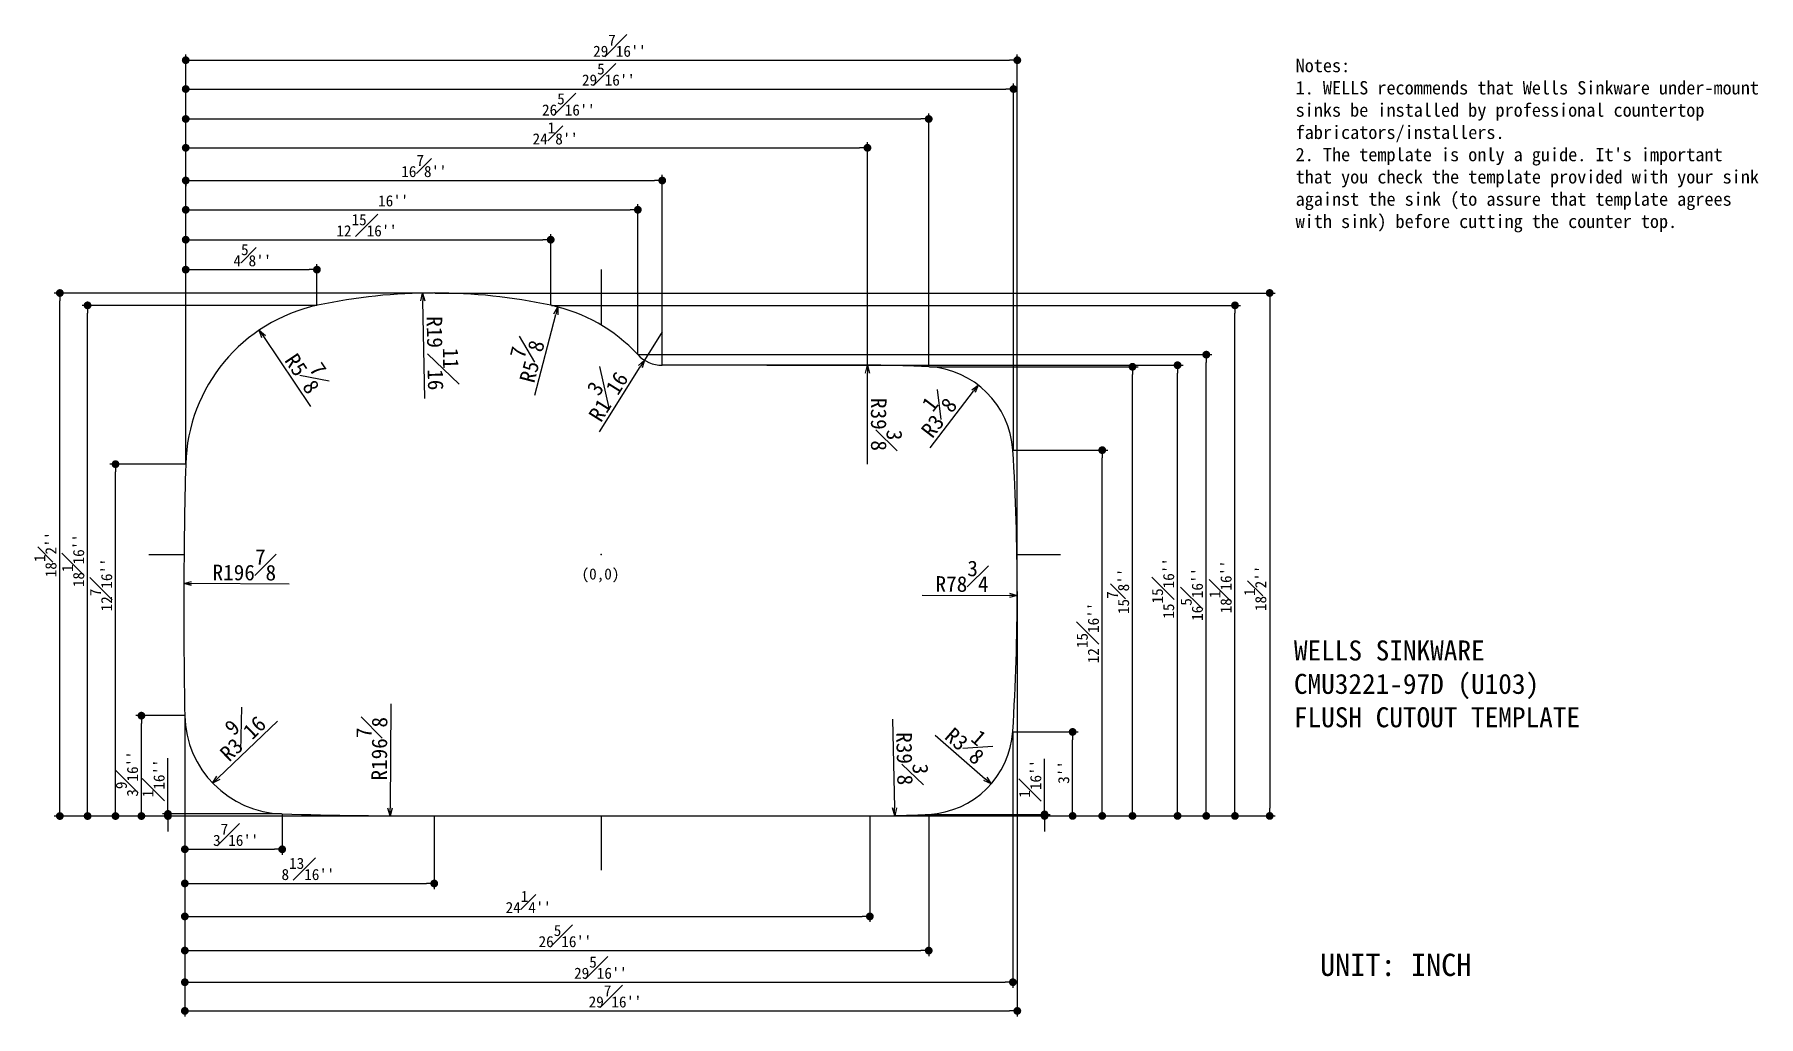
# Model space of a CAD drawing. Extents: x 6085 to 12336, y 71 to 5666.
# Drawn here: x 7202 to 8751, y 486 to 1368 of the extents above; entities that cross this region are included whole.
import ezdxf

# ---------------------------------------------------------------- set-up
doc = ezdxf.new("R2010")
doc.units = 0
doc.header["$LTSCALE"] = 25.4
doc.layers.get('0').update_dxf_attribs({"color": 5, "linetype": 'CONTINUOUS'})
doc.layers.get('DEFPOINTS').update_dxf_attribs({"linetype": 'CONTINUOUS'})
doc.dimstyles.new('ISO-25', dxfattribs={"dimtxt": 2.5, "dimasz": 2.5, "dimexe": 1.25, "dimexo": 0.625, "dimtad": 1, "dimtxsty": 'STANDARD', "dimcen": 2.5, "dimadec": 0, "dimazin": 0, "dimtfac": 1, "dimtmove": 0, "dimatfit": 3, "dimfxl": 1, "dimarcsym": 0})

msp = doc.modelspace()

# ---------------------------------------------------------------- texts
at = {"color": 0, "insert": (8335.40733, 1346.14448), "char_height": 6, "width": 418.7174883, "attachment_point": 1}
msp.add_mtext("{\\H2x;\\C4;Notes: \\P1. WELLS recommends that Wells Sinkware under-mount sinks be installed by professional countertop fabricators/installers. \\P2. The template is only a guide. It's important that you check the template provided with your sink against the sink (to assure that template agrees with sink) before cutting the counter top.}", dxfattribs=at)
at = {"insert": (7693.71172, 888.2221), "char_height": 10, "width": 91.1528199, "attachment_point": 1}
msp.add_mtext('{\\C1;(0,0)}', dxfattribs=at)
at = {"color": 7, "attachment_point": 1}
for s, insert, char_height, width in [('{\\C3;WELLS SINKWARE\\PCMU3221-97D (U103) \\PFLUSH CUTOUT TEMPLATE}', (8333.8691, 823.47816), 18, 464.5975604), ('{\\C3;UNIT: INCH}', (8357.35119, 541.9839), 20, 472.0569179)]:
    msp.add_mtext(s, dxfattribs=dict(at, insert=insert, char_height=char_height, width=width))

# ---------------------------------------------------------------- blocks, each defined once
blk = doc.blocks.new('_Open30')
at = {"color": 0, "linetype": 'ByBlock', "lineweight": -2}
for p, q in [((-1, 0.27), (0, 0)), ((0, 0), (-1, -0.27)), ((0, 0), (-1, 0))]:
    blk.add_line(p, q, dxfattribs=at)
blk = doc.blocks.new('*D100')
at = {"color": 0, "lineweight": -2}
blk.add_line((7450.3, 1033.8), (7408.1, 1096.6), dxfattribs=at)
at = {"layer": 'DEFPOINTS', "color": 0}
for p in [(7404.1, 1102.4), (7487.9, 978)]:
    blk.add_point(p, dxfattribs=at)
at = {"color": 0, "lineweight": -2, "xscale": 7, "yscale": 7, "zscale": 7, "rotation": 123.9571689349205}
blk.add_blockref('_Open30', (7404.1, 1102.4), dxfattribs=at)
at = {"color": 40, "insert": (7448.4, 1067.1), "char_height": 14, "attachment_point": 5, "rotation": 303.9572}
blk.add_mtext('R5{\\H1.000000x;\\S7#8;}', dxfattribs=at)
blk = doc.blocks.new('_Dot')
at = {"color": 0, "linetype": 'ByBlock', "lineweight": -2}
blk.add_line((-0.5, 0), (-1, 0), dxfattribs=at)
at = {"color": 0, "linetype": 'ByBlock', "const_width": 0.5}
blk.add_lwpolyline([(-0.25, 0, 1), (0.25, 0, 1)], format="xyb", close=True, dxfattribs=at)
blk = doc.blocks.new('*D104')
at = {"color": 0, "lineweight": -2}
blk.add_line((7651.7, 1044), (7670.5, 1116.4), dxfattribs=at)
at = {"layer": 'DEFPOINTS', "color": 0}
for p in [(7672.3, 1123.2), (7634.6, 978)]:
    blk.add_point(p, dxfattribs=at)
at = {"color": 0, "lineweight": -2, "xscale": 7, "yscale": 7, "zscale": 7, "rotation": 75.44458743740829}
blk.add_blockref('_Open30', (7672.3, 1123.2), dxfattribs=at)
at = {"color": 40, "insert": (7642.5, 1076), "char_height": 14, "attachment_point": 5, "rotation": 75.4446}
blk.add_mtext('R5{\\H1.000000x;\\S7#8;}', dxfattribs=at)
blk = doc.blocks.new('*D106')
at = {"color": 0, "lineweight": -2}
blk.add_line((8007, 996.7), (8045.9, 1047.4), dxfattribs=at)
at = {"layer": 'DEFPOINTS', "color": 0}
for p in [(8050.1, 1053), (8001.4, 989.5)]:
    blk.add_point(p, dxfattribs=at)
at = {"color": 0, "lineweight": -2, "xscale": 7, "yscale": 7, "zscale": 7, "rotation": 52.49807498166081}
blk.add_blockref('_Open30', (8050.1, 1053), dxfattribs=at)
at = {"color": 40, "insert": (8009.5, 1027.9), "char_height": 14, "attachment_point": 5, "rotation": 52.4981}
blk.add_mtext('R3{\\H1.000000x;\\S1#8;}', dxfattribs=at)
blk = doc.blocks.new('*D108')
at = {"color": 0, "lineweight": -2}
blk.add_line((8011.5, 738.3), (8056.5, 699.1), dxfattribs=at)
at = {"layer": 'DEFPOINTS', "color": 0}
for p in [(8001.4, 747.1), (8061.8, 694.5)]:
    blk.add_point(p, dxfattribs=at)
at = {"color": 0, "lineweight": -2, "xscale": 7, "yscale": 7, "zscale": 7, "rotation": 318.9330109740264}
blk.add_blockref('_Open30', (8061.8, 694.5), dxfattribs=at)
at = {"color": 40, "insert": (8042.5, 733.8), "char_height": 14, "attachment_point": 5, "rotation": 318.933}
blk.add_mtext('R3{\\H1.000000x;\\S1#8;}', dxfattribs=at)
blk = doc.blocks.new('*D109')
at = {"color": 0, "lineweight": -2}
blk.add_line((7420.4, 751.1), (7367.3, 700.1), dxfattribs=at)
at = {"layer": 'DEFPOINTS', "color": 0}
for p in [(7427.1, 757.6), (7362.2, 695.2)]:
    blk.add_point(p, dxfattribs=at)
at = {"color": 0, "lineweight": -2, "xscale": 7, "yscale": 7, "zscale": 7, "rotation": 223.8349987954445}
blk.add_blockref('_Open30', (7362.2, 695.2), dxfattribs=at)
at = {"color": 40, "insert": (7384.6, 740.3), "char_height": 14, "attachment_point": 5, "rotation": 43.835}
blk.add_mtext('R3{\\H1.000000x;\\S9#16;}', dxfattribs=at)
blk = doc.blocks.new('*D116')
at = {"color": 0, "lineweight": -2}
blk.add_line((7552.9, 1041), (7551, 1128.6), dxfattribs=at)
at = {"layer": 'DEFPOINTS', "color": 0}
for p in [(7550.9, 1135.6), (7561.3, 635.7)]:
    blk.add_point(p, dxfattribs=at)
at = {"color": 0, "lineweight": -2, "xscale": 7, "yscale": 7, "zscale": 7, "rotation": 91.18715965686312}
blk.add_blockref('_Open30', (7550.9, 1135.6), dxfattribs=at)
at = {"color": 40, "insert": (7569, 1081.7), "char_height": 14, "attachment_point": 5, "rotation": 271.1872}
blk.add_mtext('R19{\\H1.000000x;\\S11#16;}', dxfattribs=at)
blk = doc.blocks.new('*D122')
at = {"color": 0, "lineweight": -2}
for p, q in [((7336.5, 755.9), (7293.2, 755.9)), ((7298.2, 672.7), (7298.2, 748.9)), ((7560.6, 665.7), (7293.2, 665.7))]:
    blk.add_line(p, q, dxfattribs=at)
at = {"layer": 'DEFPOINTS', "color": 0}
for p in [(7298.2, 755.9), (7337.2, 755.9), (7561.3, 665.7)]:
    blk.add_point(p, dxfattribs=at)
at = {"color": 0, "lineweight": -2, "xscale": 7, "yscale": 7, "zscale": 7}
for p, rotation in [((7298.2, 755.9), 90), ((7298.2, 665.7), 270)]:
    blk.add_blockref('_Dot', p, dxfattribs=dict(at, rotation=rotation))
at = {"color": 40, "insert": (7285.2, 703.5), "char_height": 10, "attachment_point": 5, "rotation": 90}
blk.add_mtext("3{\\H1.000000x;\\S9#16;}''", dxfattribs=at)
blk = doc.blocks.new('*D123')
at = {"color": 0, "lineweight": -2}
for p, q in [((7322, 674.6), (7322, 717.6)), ((7424.1, 667.6), (7317, 667.6)), ((7322, 665.7), (7322, 667.6)), ((7562, 665.7), (7317, 665.7)), ((7322, 658.7), (7322, 651.7))]:
    blk.add_line(p, q, dxfattribs=at)
at = {"layer": 'DEFPOINTS', "color": 0}
for p in [(7322, 667.6), (7424.7, 667.6), (7562.7, 665.7)]:
    blk.add_point(p, dxfattribs=at)
at = {"color": 0, "lineweight": -2, "xscale": 7, "yscale": 7, "zscale": 7}
for p, rotation in [((7322, 667.6), 270), ((7322, 665.7), 90)]:
    blk.add_blockref('_Dot', p, dxfattribs=dict(at, rotation=rotation))
at = {"color": 40, "insert": (7309, 699.6), "char_height": 10, "attachment_point": 5, "rotation": 90}
blk.add_mtext("{\\H1.000000x;\\S1#16;}''", dxfattribs=at)
blk = doc.blocks.new('*D124')
at = {"color": 0, "lineweight": -2}
for p, q in [((7337.4, 981.9), (7269.9, 981.9)), ((7274.9, 672.7), (7274.9, 974.9)), ((7560.6, 665.7), (7269.9, 665.7))]:
    blk.add_line(p, q, dxfattribs=at)
at = {"layer": 'DEFPOINTS', "color": 0}
for p in [(7274.9, 981.9), (7338, 981.9), (7561.3, 665.7)]:
    blk.add_point(p, dxfattribs=at)
at = {"color": 0, "lineweight": -2, "xscale": 7, "yscale": 7, "zscale": 7}
for p, rotation in [((7274.9, 981.9), 90), ((7274.9, 665.7), 270)]:
    blk.add_blockref('_Dot', p, dxfattribs=dict(at, rotation=rotation))
at = {"color": 40, "insert": (7261.9, 873.4), "char_height": 10, "attachment_point": 5, "rotation": 90}
blk.add_mtext("12{\\H1.000000x;\\S7#16;}''", dxfattribs=at)
blk = doc.blocks.new('*D125')
at = {"color": 0, "lineweight": -2}
for p, q in [((7455.9, 1124.6), (7244.8, 1124.6)), ((7249.8, 672.7), (7249.8, 1117.6)), ((7562, 665.7), (7244.8, 665.7))]:
    blk.add_line(p, q, dxfattribs=at)
at = {"layer": 'DEFPOINTS', "color": 0}
for p in [(7249.8, 1124.6), (7456.5, 1124.6), (7562.7, 665.7)]:
    blk.add_point(p, dxfattribs=at)
at = {"color": 0, "lineweight": -2, "xscale": 7, "yscale": 7, "zscale": 7}
for p, rotation in [((7249.8, 1124.6), 90), ((7249.8, 665.7), 270)]:
    blk.add_blockref('_Dot', p, dxfattribs=dict(at, rotation=rotation))
at = {"color": 40, "insert": (7236.8, 895.2), "char_height": 10, "attachment_point": 5, "rotation": 90}
blk.add_mtext("18{\\H1.000000x;\\S1#16;}''", dxfattribs=at)
blk = doc.blocks.new('*D126')
at = {"color": 0, "lineweight": -2}
for p, q in [((7560.6, 1135.7), (7219.9, 1135.7)), ((7224.9, 672.7), (7224.9, 1128.7)), ((7562, 665.7), (7219.9, 665.7))]:
    blk.add_line(p, q, dxfattribs=at)
at = {"layer": 'DEFPOINTS', "color": 0}
for p in [(7224.9, 1135.7), (7561.3, 1135.7), (7562.7, 665.7)]:
    blk.add_point(p, dxfattribs=at)
at = {"color": 0, "lineweight": -2, "xscale": 7, "yscale": 7, "zscale": 7}
for p, rotation in [((7224.9, 1135.7), 90), ((7224.9, 665.7), 270)]:
    blk.add_blockref('_Dot', p, dxfattribs=dict(at, rotation=rotation))
at = {"color": 40, "insert": (7211.9, 900.7), "char_height": 10, "attachment_point": 5, "rotation": 90}
blk.add_mtext("18{\\H1.000000x;\\S1#2;}''", dxfattribs=at)
blk = doc.blocks.new('*D128')
at = {"color": 0, "lineweight": -2}
for p, q in [((7337.2, 755.2), (7337.2, 630.8)), ((7424.7, 667), (7424.7, 630.8)), ((7344.2, 635.8), (7417.7, 635.8))]:
    blk.add_line(p, q, dxfattribs=at)
at = {"layer": 'DEFPOINTS', "color": 0}
for p in [(7337.2, 755.9), (7424.7, 667.6), (7424.7, 635.8)]:
    blk.add_point(p, dxfattribs=at)
at = {"color": 0, "lineweight": -2, "xscale": 7, "yscale": 7, "zscale": 7, "rotation": 180}
blk.add_blockref('_Dot', (7337.2, 635.8), dxfattribs=at)
at = {"color": 0, "lineweight": -2, "xscale": 7, "yscale": 7, "zscale": 7}
blk.add_blockref('_Dot', (7424.7, 635.8), dxfattribs=at)
at = {"color": 40, "insert": (7383, 648.8), "char_height": 10, "attachment_point": 5}
blk.add_mtext("3{\\H1.000000x;\\S7#16;}''", dxfattribs=at)
blk = doc.blocks.new('*D129')
at = {"color": 0, "lineweight": -2}
for p, q in [((7337.2, 755.2), (7337.2, 600.1)), ((7561.3, 665.1), (7561.3, 600.1)), ((7344.2, 605.1), (7554.3, 605.1))]:
    blk.add_line(p, q, dxfattribs=at)
at = {"layer": 'DEFPOINTS', "color": 0}
for p in [(7337.2, 755.9), (7561.3, 665.7), (7561.3, 605.1)]:
    blk.add_point(p, dxfattribs=at)
at = {"color": 0, "lineweight": -2, "xscale": 7, "yscale": 7, "zscale": 7, "rotation": 180}
blk.add_blockref('_Dot', (7337.2, 605.1), dxfattribs=at)
at = {"color": 0, "lineweight": -2, "xscale": 7, "yscale": 7, "zscale": 7}
blk.add_blockref('_Dot', (7561.3, 605.1), dxfattribs=at)
at = {"color": 40, "insert": (7447.9, 618.1), "char_height": 10, "attachment_point": 5}
blk.add_mtext("8{\\H1.000000x;\\S13#16;}''", dxfattribs=at)
blk = doc.blocks.new('*D130')
at = {"color": 0, "lineweight": -2}
for p, q in [((7337.2, 755.2), (7337.2, 570.5)), ((7952.8, 665.2), (7952.8, 570.5)), ((7344.2, 575.5), (7945.8, 575.5))]:
    blk.add_line(p, q, dxfattribs=at)
at = {"layer": 'DEFPOINTS', "color": 0}
for p in [(7337.2, 755.9), (7952.8, 665.8), (7952.8, 575.5)]:
    blk.add_point(p, dxfattribs=at)
at = {"color": 0, "lineweight": -2, "xscale": 7, "yscale": 7, "zscale": 7, "rotation": 180}
blk.add_blockref('_Dot', (7337.2, 575.5), dxfattribs=at)
at = {"color": 0, "lineweight": -2, "xscale": 7, "yscale": 7, "zscale": 7}
blk.add_blockref('_Dot', (7952.8, 575.5), dxfattribs=at)
at = {"color": 40, "insert": (7645.9, 588.5), "char_height": 10, "attachment_point": 5}
blk.add_mtext("24{\\H1.000000x;\\S1#4;}''", dxfattribs=at)
blk = doc.blocks.new('*D131')
at = {"color": 0, "lineweight": -2}
for p, q in [((7337.2, 755.2), (7337.2, 539.8)), ((8005.7, 666.6), (8005.7, 539.8)), ((7344.2, 544.8), (7998.7, 544.8))]:
    blk.add_line(p, q, dxfattribs=at)
at = {"layer": 'DEFPOINTS', "color": 0}
for p in [(7337.2, 755.9), (8005.7, 667.2), (8005.7, 544.8)]:
    blk.add_point(p, dxfattribs=at)
at = {"color": 0, "lineweight": -2, "xscale": 7, "yscale": 7, "zscale": 7, "rotation": 180}
blk.add_blockref('_Dot', (7337.2, 544.8), dxfattribs=at)
at = {"color": 0, "lineweight": -2, "xscale": 7, "yscale": 7, "zscale": 7}
blk.add_blockref('_Dot', (8005.7, 544.8), dxfattribs=at)
at = {"color": 40, "insert": (7678.9, 557.8), "char_height": 10, "attachment_point": 5}
blk.add_mtext("26{\\H1.000000x;\\S5#16;}''", dxfattribs=at)
blk = doc.blocks.new('*D132')
at = {"color": 0, "lineweight": -2}
for p, q in [((7337.2, 755.2), (7337.2, 511.4)), ((8081.3, 741.3), (8081.3, 511.4)), ((7344.2, 516.4), (8074.3, 516.4))]:
    blk.add_line(p, q, dxfattribs=at)
at = {"layer": 'DEFPOINTS', "color": 0}
for p in [(7337.2, 755.9), (8081.3, 741.9), (8081.3, 516.4)]:
    blk.add_point(p, dxfattribs=at)
at = {"color": 0, "lineweight": -2, "xscale": 7, "yscale": 7, "zscale": 7, "rotation": 180}
blk.add_blockref('_Dot', (7337.2, 516.4), dxfattribs=at)
at = {"color": 0, "lineweight": -2, "xscale": 7, "yscale": 7, "zscale": 7}
blk.add_blockref('_Dot', (8081.3, 516.4), dxfattribs=at)
at = {"color": 40, "insert": (7710.8, 529.4), "char_height": 10, "attachment_point": 5}
blk.add_mtext("29{\\H1.000000x;\\S5#16;}''", dxfattribs=at)
blk = doc.blocks.new('*D133')
at = {"color": 0, "lineweight": -2}
for p, q in [((8085.3, 867.6), (8085.3, 485.6)), ((7337.2, 755.2), (7337.2, 485.6)), ((7344.2, 490.6), (8078.3, 490.6))]:
    blk.add_line(p, q, dxfattribs=at)
at = {"layer": 'DEFPOINTS', "color": 0}
for p in [(8085.3, 868.2), (7337.2, 755.9), (8085.3, 490.6)]:
    blk.add_point(p, dxfattribs=at)
at = {"color": 0, "lineweight": -2, "xscale": 7, "yscale": 7, "zscale": 7, "rotation": 180}
blk.add_blockref('_Dot', (7337.2, 490.6), dxfattribs=at)
at = {"color": 0, "lineweight": -2, "xscale": 7, "yscale": 7, "zscale": 7}
blk.add_blockref('_Dot', (8085.3, 490.6), dxfattribs=at)
at = {"color": 40, "insert": (7723.9, 503.6), "char_height": 10, "attachment_point": 5}
blk.add_mtext("29{\\H1.000000x;\\S7#16;}''", dxfattribs=at)
blk = doc.blocks.new('*D135')
at = {"color": 0, "lineweight": -2}
for p, q in [((8081.9, 741.3), (8140, 741.3)), ((8135, 672.8), (8135, 734.3)), ((7953.4, 665.8), (8140, 665.8))]:
    blk.add_line(p, q, dxfattribs=at)
at = {"layer": 'DEFPOINTS', "color": 0}
for p in [(8081.3, 741.3), (8135, 741.3), (7952.8, 665.8)]:
    blk.add_point(p, dxfattribs=at)
at = {"color": 0, "lineweight": -2, "xscale": 7, "yscale": 7, "zscale": 7}
for p, rotation in [((8135, 741.3), 90), ((8135, 665.8), 270)]:
    blk.add_blockref('_Dot', p, dxfattribs=dict(at, rotation=rotation))
at = {"color": 40, "insert": (8127, 704.9), "char_height": 10, "attachment_point": 5, "rotation": 90}
blk.add_mtext("3''", dxfattribs=at)
blk = doc.blocks.new('*D136')
at = {"color": 0, "lineweight": -2}
for p, q in [((8109.8, 674.2), (8109.8, 717.2)), ((8006.3, 667.2), (8114.8, 667.2)), ((8109.8, 665.8), (8109.8, 667.2)), ((7953.4, 665.8), (8114.8, 665.8)), ((8109.8, 658.8), (8109.8, 651.8))]:
    blk.add_line(p, q, dxfattribs=at)
at = {"layer": 'DEFPOINTS', "color": 0}
for p in [(8005.7, 667.2), (8109.8, 667.2), (7952.8, 665.8)]:
    blk.add_point(p, dxfattribs=at)
at = {"color": 0, "lineweight": -2, "xscale": 7, "yscale": 7, "zscale": 7}
for p, rotation in [((8109.8, 667.2), 270), ((8109.8, 665.8), 90)]:
    blk.add_blockref('_Dot', p, dxfattribs=dict(at, rotation=rotation))
at = {"color": 40, "insert": (8096.8, 699.2), "char_height": 10, "attachment_point": 5, "rotation": 90}
blk.add_mtext("{\\H1.000000x;\\S1#16;}''", dxfattribs=at)
blk = doc.blocks.new('*D137')
at = {"color": 0, "lineweight": -2}
for p, q in [((8081.9, 994.5), (8166.6, 994.5)), ((8161.6, 672.8), (8161.6, 987.5)), ((7953.4, 665.8), (8166.6, 665.8))]:
    blk.add_line(p, q, dxfattribs=at)
at = {"layer": 'DEFPOINTS', "color": 0}
for p in [(8081.3, 994.5), (8161.6, 994.5), (7952.8, 665.8)]:
    blk.add_point(p, dxfattribs=at)
at = {"color": 0, "lineweight": -2, "xscale": 7, "yscale": 7, "zscale": 7}
for p, rotation in [((8161.6, 994.5), 90), ((8161.6, 665.8), 270)]:
    blk.add_blockref('_Dot', p, dxfattribs=dict(at, rotation=rotation))
at = {"color": 40, "insert": (8148.6, 830.2), "char_height": 10, "attachment_point": 5, "rotation": 90}
blk.add_mtext("12{\\H1.000000x;\\S15#16;}''", dxfattribs=at)
blk = doc.blocks.new('*D138')
at = {"color": 0, "lineweight": -2}
for p, q in [((8006.3, 1069.4), (8193.8, 1069.4)), ((8188.8, 672.8), (8188.8, 1062.4)), ((7953.4, 665.8), (8193.8, 665.8))]:
    blk.add_line(p, q, dxfattribs=at)
at = {"layer": 'DEFPOINTS', "color": 0}
for p in [(8005.7, 1069.4), (8188.8, 1069.4), (7952.8, 665.8)]:
    blk.add_point(p, dxfattribs=at)
at = {"color": 0, "lineweight": -2, "xscale": 7, "yscale": 7, "zscale": 7}
for p, rotation in [((8188.8, 1069.4), 90), ((8188.8, 665.8), 270)]:
    blk.add_blockref('_Dot', p, dxfattribs=dict(at, rotation=rotation))
at = {"color": 40, "insert": (8175.8, 867.6), "char_height": 10, "attachment_point": 5, "rotation": 90}
blk.add_mtext("15{\\H1.000000x;\\S7#8;}''", dxfattribs=at)
blk = doc.blocks.new('*D140')
at = {"color": 0, "lineweight": -2}
for p, q in [((7860.1, 1070.8), (8234.3, 1070.8)), ((8229.3, 672.8), (8229.3, 1063.8)), ((7953.4, 665.8), (8234.3, 665.8))]:
    blk.add_line(p, q, dxfattribs=at)
at = {"layer": 'DEFPOINTS', "color": 0}
for p in [(7859.5, 1070.8), (8229.3, 1070.8), (7952.8, 665.8)]:
    blk.add_point(p, dxfattribs=at)
at = {"color": 0, "lineweight": -2, "xscale": 7, "yscale": 7, "zscale": 7}
for p, rotation in [((8229.3, 1070.8), 90), ((8229.3, 665.8), 270)]:
    blk.add_blockref('_Dot', p, dxfattribs=dict(at, rotation=rotation))
at = {"color": 40, "insert": (8216.3, 870.3), "char_height": 10, "attachment_point": 5, "rotation": 90}
blk.add_mtext("15{\\H1.000000x;\\S15#16;}''", dxfattribs=at)
blk = doc.blocks.new('*D141')
at = {"color": 0, "lineweight": -2}
for p, q in [((7744.9, 1080.3), (8260.1, 1080.3)), ((8255.1, 672.8), (8255.1, 1073.3)), ((7953.4, 665.8), (8260.1, 665.8))]:
    blk.add_line(p, q, dxfattribs=at)
at = {"layer": 'DEFPOINTS', "color": 0}
for p in [(7744.3, 1080.3), (8255.1, 1080.3), (7952.8, 665.8)]:
    blk.add_point(p, dxfattribs=at)
at = {"color": 0, "lineweight": -2, "xscale": 7, "yscale": 7, "zscale": 7}
for p, rotation in [((8255.1, 1080.3), 90), ((8255.1, 665.8), 270)]:
    blk.add_blockref('_Dot', p, dxfattribs=dict(at, rotation=rotation))
at = {"color": 40, "insert": (8242.1, 864.9), "char_height": 10, "attachment_point": 5, "rotation": 90}
blk.add_mtext("16{\\H1.000000x;\\S5#16;}''", dxfattribs=at)
blk = doc.blocks.new('*D142')
at = {"color": 0, "lineweight": -2}
for p, q in [((7666.6, 1124.6), (8285.9, 1124.6)), ((8280.9, 672.8), (8280.9, 1117.6)), ((7953.4, 665.8), (8285.9, 665.8))]:
    blk.add_line(p, q, dxfattribs=at)
at = {"layer": 'DEFPOINTS', "color": 0}
for p in [(7666, 1124.6), (8280.9, 1124.6), (7952.8, 665.8)]:
    blk.add_point(p, dxfattribs=at)
at = {"color": 0, "lineweight": -2, "xscale": 7, "yscale": 7, "zscale": 7}
for p, rotation in [((8280.9, 1124.6), 90), ((8280.9, 665.8), 270)]:
    blk.add_blockref('_Dot', p, dxfattribs=dict(at, rotation=rotation))
at = {"color": 40, "insert": (8267.9, 871.7), "char_height": 10, "attachment_point": 5, "rotation": 90}
blk.add_mtext("18{\\H1.000000x;\\S1#16;}''", dxfattribs=at)
blk = doc.blocks.new('*D144')
at = {"color": 0, "lineweight": -2}
for p, q in [((7561.9, 1135.7), (8317.1, 1135.7)), ((8312.1, 1128.7), (8312.1, 672.8)), ((7953.4, 665.8), (8317.1, 665.8))]:
    blk.add_line(p, q, dxfattribs=at)
at = {"layer": 'DEFPOINTS', "color": 0}
for p in [(7561.3, 1135.7), (7952.8, 665.8), (8312.1, 665.8)]:
    blk.add_point(p, dxfattribs=at)
at = {"color": 0, "lineweight": -2, "xscale": 7, "yscale": 7, "zscale": 7}
for p, rotation in [((8312.1, 1135.7), 90), ((8312.1, 665.8), 270)]:
    blk.add_blockref('_Dot', p, dxfattribs=dict(at, rotation=rotation))
at = {"color": 40, "insert": (8299.1, 870.3), "char_height": 10, "attachment_point": 5, "rotation": 90}
blk.add_mtext("18{\\H1.000000x;\\S1#2;}''", dxfattribs=at)
blk = doc.blocks.new('*D145')
at = {"color": 0, "lineweight": -2}
for p, q in [((7338, 982.5), (7338, 1161.7)), ((7345, 1156.7), (7448.9, 1156.7)), ((7455.9, 1125.3), (7455.9, 1161.7))]:
    blk.add_line(p, q, dxfattribs=at)
at = {"layer": 'DEFPOINTS', "color": 0}
for p in [(7455.9, 1156.7), (7455.9, 1124.6), (7338, 981.9)]:
    blk.add_point(p, dxfattribs=at)
at = {"color": 0, "lineweight": -2, "xscale": 7, "yscale": 7, "zscale": 7, "rotation": 180}
blk.add_blockref('_Dot', (7338, 1156.7), dxfattribs=at)
at = {"color": 0, "lineweight": -2, "xscale": 7, "yscale": 7, "zscale": 7}
blk.add_blockref('_Dot', (7455.9, 1156.7), dxfattribs=at)
at = {"color": 40, "insert": (7397.9, 1169.7), "char_height": 10, "attachment_point": 5}
blk.add_mtext("4{\\H1.000000x;\\S5#8;}''", dxfattribs=at)
blk = doc.blocks.new('*D147')
at = {"color": 0, "lineweight": -2}
for p, q in [((7338, 982.5), (7338, 1188.6)), ((7345, 1183.6), (7659, 1183.6)), ((7666, 1125.3), (7666, 1188.6))]:
    blk.add_line(p, q, dxfattribs=at)
at = {"layer": 'DEFPOINTS', "color": 0}
for p in [(7666, 1183.6), (7666, 1124.6), (7338, 981.9)]:
    blk.add_point(p, dxfattribs=at)
at = {"color": 0, "lineweight": -2, "xscale": 7, "yscale": 7, "zscale": 7, "rotation": 180}
blk.add_blockref('_Dot', (7338, 1183.6), dxfattribs=at)
at = {"color": 0, "lineweight": -2, "xscale": 7, "yscale": 7, "zscale": 7}
blk.add_blockref('_Dot', (7666, 1183.6), dxfattribs=at)
at = {"color": 40, "insert": (7500.6, 1196.6), "char_height": 10, "attachment_point": 5}
blk.add_mtext("12{\\H1.000000x;\\S15#16;}''", dxfattribs=at)
blk = doc.blocks.new('*D148')
at = {"color": 0, "lineweight": -2}
for p, q in [((7338, 982.5), (7338, 1215.5)), ((7345, 1210.5), (7737.3, 1210.5)), ((7744.3, 1080.9), (7744.3, 1215.5))]:
    blk.add_line(p, q, dxfattribs=at)
at = {"layer": 'DEFPOINTS', "color": 0}
for p in [(7744.3, 1210.5), (7744.3, 1080.3), (7338, 981.9)]:
    blk.add_point(p, dxfattribs=at)
at = {"color": 0, "lineweight": -2, "xscale": 7, "yscale": 7, "zscale": 7, "rotation": 180}
blk.add_blockref('_Dot', (7338, 1210.5), dxfattribs=at)
at = {"color": 0, "lineweight": -2, "xscale": 7, "yscale": 7, "zscale": 7}
blk.add_blockref('_Dot', (7744.3, 1210.5), dxfattribs=at)
at = {"color": 40, "insert": (7524.5, 1218.5), "char_height": 10, "attachment_point": 5}
blk.add_mtext("16''", dxfattribs=at)
blk = doc.blocks.new('*D150')
at = {"color": 0, "lineweight": -2}
for p, q in [((7338, 982.5), (7338, 1271.2)), ((7950.6, 1071.4), (7950.6, 1271.2)), ((7345, 1266.2), (7943.6, 1266.2))]:
    blk.add_line(p, q, dxfattribs=at)
at = {"layer": 'DEFPOINTS', "color": 0}
for p in [(7950.6, 1266.2), (7950.6, 1070.8), (7338, 981.9)]:
    blk.add_point(p, dxfattribs=at)
at = {"color": 0, "lineweight": -2, "xscale": 7, "yscale": 7, "zscale": 7, "rotation": 180}
blk.add_blockref('_Dot', (7338, 1266.2), dxfattribs=at)
at = {"color": 0, "lineweight": -2, "xscale": 7, "yscale": 7, "zscale": 7}
blk.add_blockref('_Dot', (7950.6, 1266.2), dxfattribs=at)
at = {"color": 40, "insert": (7670.1, 1279.2), "char_height": 10, "attachment_point": 5}
blk.add_mtext("24{\\H1.000000x;\\S1#8;}''", dxfattribs=at)
blk = doc.blocks.new('*D151')
at = {"color": 0, "lineweight": -2}
for p, q in [((7338, 982.5), (7338, 1297.1)), ((7345, 1292.1), (7998.7, 1292.1)), ((8005.7, 1070), (8005.7, 1297.1))]:
    blk.add_line(p, q, dxfattribs=at)
at = {"layer": 'DEFPOINTS', "color": 0}
for p in [(8005.7, 1292.1), (8005.7, 1069.4), (7338, 981.9)]:
    blk.add_point(p, dxfattribs=at)
at = {"color": 0, "lineweight": -2, "xscale": 7, "yscale": 7, "zscale": 7, "rotation": 180}
blk.add_blockref('_Dot', (7338, 1292.1), dxfattribs=at)
at = {"color": 0, "lineweight": -2, "xscale": 7, "yscale": 7, "zscale": 7}
blk.add_blockref('_Dot', (8005.7, 1292.1), dxfattribs=at)
at = {"color": 40, "insert": (7682, 1305.1), "char_height": 10, "attachment_point": 5}
blk.add_mtext("26{\\H1.000000x;\\S5#16;}''", dxfattribs=at)
blk = doc.blocks.new('*D152')
at = {"color": 0, "lineweight": -2}
for p, q in [((7338, 982.5), (7338, 1324)), ((7345, 1319), (8074.9, 1319)), ((8081.9, 995.2), (8081.9, 1324))]:
    blk.add_line(p, q, dxfattribs=at)
at = {"layer": 'DEFPOINTS', "color": 0}
for p in [(8081.9, 1319), (8081.9, 994.5), (7338, 981.9)]:
    blk.add_point(p, dxfattribs=at)
at = {"color": 0, "lineweight": -2, "xscale": 7, "yscale": 7, "zscale": 7, "rotation": 180}
blk.add_blockref('_Dot', (7338, 1319), dxfattribs=at)
at = {"color": 0, "lineweight": -2, "xscale": 7, "yscale": 7, "zscale": 7}
blk.add_blockref('_Dot', (8081.9, 1319), dxfattribs=at)
at = {"color": 40, "insert": (7717.9, 1332), "char_height": 10, "attachment_point": 5}
blk.add_mtext("29{\\H1.000000x;\\S5#16;}''", dxfattribs=at)
blk = doc.blocks.new('*D153')
at = {"color": 0, "lineweight": -2}
for p, q in [((7338, 982.5), (7338, 1349.9)), ((8085.3, 868.8), (8085.3, 1349.9)), ((7345, 1344.9), (8078.3, 1344.9))]:
    blk.add_line(p, q, dxfattribs=at)
at = {"layer": 'DEFPOINTS', "color": 0}
for p in [(8085.3, 1344.9), (7338, 981.9), (8085.3, 868.2)]:
    blk.add_point(p, dxfattribs=at)
at = {"color": 0, "lineweight": -2, "xscale": 7, "yscale": 7, "zscale": 7, "rotation": 180}
blk.add_blockref('_Dot', (7338, 1344.9), dxfattribs=at)
at = {"color": 0, "lineweight": -2, "xscale": 7, "yscale": 7, "zscale": 7}
blk.add_blockref('_Dot', (8085.3, 1344.9), dxfattribs=at)
at = {"color": 40, "insert": (7727.9, 1357.9), "char_height": 10, "attachment_point": 5}
blk.add_mtext("29{\\H1.000000x;\\S7#16;}''", dxfattribs=at)
blk = doc.blocks.new('*D155')
at = {"color": 0, "lineweight": -2}
for p, q in [((7766.2, 1100.8), (7750.2, 1075.4)), ((7709.9, 1011), (7746.5, 1069.4))]:
    blk.add_line(p, q, dxfattribs=at)
at = {"layer": 'DEFPOINTS', "color": 0}
for p in [(7766.2, 1100.8), (7750.2, 1075.4)]:
    blk.add_point(p, dxfattribs=at)
at = {"color": 0, "lineweight": -2, "xscale": 7, "yscale": 7, "zscale": 7, "rotation": 57.89541853707746}
blk.add_blockref('_Open30', (7750.2, 1075.4), dxfattribs=at)
at = {"color": 40, "insert": (7711.9, 1046.3), "char_height": 14, "attachment_point": 5, "rotation": 57.8954}
blk.add_mtext('R1{\\H1.000000x;\\S3#16;}', dxfattribs=at)
blk = doc.blocks.new('*D157')
at = {"color": 0, "lineweight": -2}
for p, q in [((7766.2, 1071.4), (7766.2, 1241.8)), ((7338, 1238.5), (7338, 1231.8)), ((7345, 1236.8), (7759.2, 1236.8))]:
    blk.add_line(p, q, dxfattribs=at)
at = {"layer": 'DEFPOINTS', "color": 0}
for p in [(7338, 1239.1), (7766.2, 1236.8), (7766.2, 1070.8)]:
    blk.add_point(p, dxfattribs=at)
at = {"color": 0, "lineweight": -2, "xscale": 7, "yscale": 7, "zscale": 7, "rotation": 180}
blk.add_blockref('_Dot', (7338, 1236.8), dxfattribs=at)
at = {"color": 0, "lineweight": -2, "xscale": 7, "yscale": 7, "zscale": 7}
blk.add_blockref('_Dot', (7766.2, 1236.8), dxfattribs=at)
at = {"color": 40, "insert": (7552.1, 1249.8), "char_height": 10, "attachment_point": 5}
blk.add_mtext("16{\\H1.000000x;\\S7#8;}''", dxfattribs=at)
blk = doc.blocks.new('*D114')
at = {"color": 0, "lineweight": -2}
blk.add_line((7431, 874.2), (7343.3, 874.6), dxfattribs=at)
at = {"layer": 'DEFPOINTS', "color": 0}
for p in [(7336.3, 874.7), (12336.3, 850.8)]:
    blk.add_point(p, dxfattribs=at)
at = {"color": 0, "lineweight": -2, "xscale": 7, "yscale": 7, "zscale": 7, "rotation": 179.726240011789}
blk.add_blockref('_Open30', (7336.3, 874.7), dxfattribs=at)
at = {"color": 40, "insert": (7390.7, 891.4), "char_height": 14, "attachment_point": 5, "rotation": 359.7262}
blk.add_mtext('R196{\\H1.000000x;\\S7#8;}', dxfattribs=at)
blk = doc.blocks.new('*D118')
at = {"color": 0, "lineweight": -2}
blk.add_line((7522.4, 766.4), (7521.7, 672.9), dxfattribs=at)
at = {"layer": 'DEFPOINTS', "color": 0}
for p in [(7561.3, 5665.7), (7521.6, 665.9)]:
    blk.add_point(p, dxfattribs=at)
at = {"color": 0, "lineweight": -2, "xscale": 7, "yscale": 7, "zscale": 7, "rotation": 269.5458427323247}
blk.add_blockref('_Open30', (7521.6, 665.9), dxfattribs=at)
at = {"color": 40, "insert": (7505.1, 726.2), "char_height": 14, "attachment_point": 5, "rotation": 89.5458}
blk.add_mtext('R196{\\H1.000000x;\\S7#8;}', dxfattribs=at)
blk = doc.blocks.new('*D119')
at = {"color": 0, "lineweight": -2}
blk.add_line((7973.1, 752.7), (7974.9, 673), dxfattribs=at)
at = {"layer": 'DEFPOINTS', "color": 0}
for p in [(7952.7, 1665.8), (7975.1, 666)]:
    blk.add_point(p, dxfattribs=at)
at = {"color": 0, "lineweight": -2, "xscale": 7, "yscale": 7, "zscale": 7, "rotation": 271.2827431931732}
blk.add_blockref('_Open30', (7975.1, 666), dxfattribs=at)
at = {"color": 40, "insert": (7990.9, 717.4), "char_height": 14, "attachment_point": 5, "rotation": 271.2827}
blk.add_mtext('R39{\\H1.000000x;\\S3#8;}', dxfattribs=at)
blk = doc.blocks.new('*D120')
at = {"color": 0, "lineweight": -2}
blk.add_line((7999.9, 864.2), (8078.3, 864), dxfattribs=at)
at = {"layer": 'DEFPOINTS', "color": 0}
for p in [(6085.3, 868.3), (8085.3, 864)]:
    blk.add_point(p, dxfattribs=at)
at = {"color": 0, "lineweight": -2, "xscale": 7, "yscale": 7, "zscale": 7, "rotation": 359.8771655879493}
blk.add_blockref('_Open30', (8085.3, 864), dxfattribs=at)
at = {"color": 40, "insert": (8035.6, 881.1), "char_height": 14, "attachment_point": 5, "rotation": 359.8772}
blk.add_mtext('R78{\\H1.000000x;\\S3#4;}', dxfattribs=at)
blk = doc.blocks.new('*D121')
at = {"color": 0, "lineweight": -2}
blk.add_line((7950.8, 981.9), (7950.6, 1063.8), dxfattribs=at)
at = {"layer": 'DEFPOINTS', "color": 0}
for p in [(7950.6, 1070.8), (7952.8, 70.8)]:
    blk.add_point(p, dxfattribs=at)
at = {"color": 0, "lineweight": -2, "xscale": 7, "yscale": 7, "zscale": 7, "rotation": 90.12465615571516}
blk.add_blockref('_Open30', (7950.6, 1070.8), dxfattribs=at)
at = {"color": 40, "insert": (7967.7, 1017.6), "char_height": 14, "attachment_point": 5, "rotation": 270.1247}
blk.add_mtext('R39{\\H1.000000x;\\S3#8;}', dxfattribs=at)

# ---------------------------------------------------------------- dimensions: what is measured, and where the dimension line sits
at = {"color": 102}
for center, mpoint, picture, middle in [((7561.2622, 5665.74166), (7521.62992, 665.89873), '*D118', (7522.10703, 726.08909)), ((7952.69542, 1665.79603), (7975.08164, 666.04663), '*D119', (7973.93935, 717.06007)), ((7561.2622, 635.74683), (7550.90302, 1135.6395), '*D116', (7552.02872, 1081.31783)), ((7634.59424, 977.97834), (7672.29167, 1123.1641), '*D104', (7658.94768, 1071.77179)), ((7487.93017, 977.97834), (7404.14421, 1102.39665), '*D100', (7434.32246, 1057.58333)), ((7952.7622, 70.78664), (7950.58654, 1070.78428), '*D121', (7950.70226, 1017.59764)), ((8001.43259, 989.49835), (8050.13563, 1052.96498), '*D106', (8022.99543, 1017.59764)), ((12336.2622, 850.79166), (7336.31928, 874.68163), '*D114', (7390.65199, 874.42203)), ((6085.2622, 868.29166), (8085.25761, 864.00393), '*D120', (8035.59105, 864.11041)), ((7427.14717, 757.57365), (7362.22681, 695.2411), '*D109', (7396.37011, 728.02341)), ((8001.44274, 747.0884), (8061.7581, 694.53313), '*D108', (8031.3491, 721.02975))]:
    dim = msp.add_radius_dim(center=center, mpoint=mpoint, dimstyle='ISO-25', override={"dimtxt": 14, "dimasz": 7, "dimexe": 5, "dimgap": 3, "dimdec": 4, "dimlfac": 0.03937, "dimdsep": 46, "dimlunit": 5, "dimblk1": 'Dot', "dimblk2": 'Open30', "dimsah": 1, "dimclrt": 40, "dimfrac": 1}, dxfattribs=at)
    dim.commit()
    dim.dimension.update_dxf_attribs({"geometry": picture, "text_midpoint": middle, "dimtype": 164})
for base, p1, p2, picture, middle in [((8085.2622, 1344.93983), (7337.98175, 981.91194), (8085.2622, 868.21623), '*D153', (7727.89593, 1344.93983)), ((8081.89802, 1319.03977), (7337.98175, 981.91194), (8081.89802, 994.54863), '*D152', (7717.92596, 1319.03977)), ((8005.66479, 1292.14356), (7337.98175, 981.91194), (8005.66479, 1069.38632), '*D151', (7682.03407, 1292.14356)), ((7950.58654, 1266.24349), (7337.98175, 981.91194), (7950.58654, 1070.78428), '*D150', (7670.0701, 1266.24349)), ((7744.25952, 1210.45875), (7337.98175, 981.91194), (7744.25952, 1080.31859), '*D148', (7524.50855, 1210.45875)), ((7666.02226, 1183.56253), (7337.98175, 981.91194), (7666.02226, 1124.64899), '*D147', (7500.58062, 1183.56253)), ((7455.87715, 1156.66632), (7337.98175, 981.91195), (7455.87715, 1124.64899), '*D145', (7397.88994, 1156.66632)), ((8085.2622, 490.55071), (7337.16339, 755.86497), (8085.2622, 868.21623), '*D133', (7723.86149, 490.55071)), ((7424.68885, 635.75836), (7337.16339, 755.86497), (7424.68885, 667.60723), '*D128', (7383.00155, 635.75836)), ((7561.2622, 605.05336), (7337.16339, 755.86497), (7561.2622, 665.74166), '*D129', (7447.87793, 605.05336)), ((7952.77916, 575.48558), (7337.16339, 755.86497), (7952.77916, 665.79603), '*D130', (7645.92162, 575.48558)), ((8005.68163, 544.78058), (7337.16339, 755.86497), (8005.68163, 667.20078), '*D131', (7678.9289, 544.78058)), ((8081.26349, 516.35002), (7337.16339, 755.86497), (8081.26349, 741.88414), '*D132', (7710.798, 516.35002))]:
    dim = msp.add_linear_dim(base=base, p1=p1, p2=p2, dimstyle='ISO-25', override={"dimtxt": 10, "dimasz": 7, "dimexe": 5, "dimgap": 3, "dimdec": 4, "dimlfac": 0.03937, "dimdsep": 46, "dimlunit": 5, "dimpost": "''", "dimblk1": 'Dot', "dimblk2": 'Dot', "dimsah": 1, "dimclrt": 40, "dimfrac": 1}, dxfattribs=at)
    dim.commit()
    dim.dimension.update_dxf_attribs({"geometry": picture, "text_midpoint": middle, "dimtype": 160})
dim = msp.add_linear_dim(base=(7766.19257, 1236.79301), p1=(7337.98175, 1239.14396), p2=(7766.19257, 1070.78664), dimstyle='ISO-25', override={"dimtxt": 10, "dimasz": 7, "dimexe": 5, "dimgap": 3, "dimdec": 4, "dimlfac": 0.03937, "dimdsep": 46, "dimlunit": 5, "dimpost": "''", "dimblk1": 'Dot', "dimblk2": 'Dot', "dimsah": 1, "dimclrt": 40, "dimfrac": 1}, dxfattribs=at)
dim.commit()
dim.dimension.update_dxf_attribs({"geometry": '*D157', "text_midpoint": (7552.08716, 1249.79301)})
for base, p2, picture, middle in [((7224.88596, 1135.74683), (7561.2622, 1135.74683), '*D126', (7211.88596, 900.74434)), ((7249.7837, 1124.64899), (7456.50215, 1124.64899), '*D125', (7236.7837, 895.19543)), ((7322.00986, 667.60724), (7424.68885, 667.60724), '*D123', (7309.00986, 699.60724))]:
    dim = msp.add_linear_dim(base=base, p1=(7562.66527, 665.74186), p2=p2, angle=90, dimstyle='ISO-25', override={"dimtxt": 10, "dimasz": 7, "dimexe": 5, "dimgap": 3, "dimdec": 4, "dimlfac": 0.03937, "dimdsep": 46, "dimlunit": 5, "dimpost": "''", "dimblk1": 'Dot', "dimblk2": 'Dot', "dimsah": 1, "dimclrt": 40, "dimfrac": 1}, dxfattribs=at)
    dim.commit()
    dim.dimension.update_dxf_attribs({"geometry": picture, "text_midpoint": middle})
for base, p1, p2, picture, middle in [((8312.11344, 665.79603), (7561.2622, 1135.74683), (7952.77916, 665.79603), '*D144', (8312.11344, 870.3006)), ((8280.87545, 1124.64899), (7952.77916, 665.79603), (7666.02226, 1124.64899), '*D142', (8280.87545, 871.65763)), ((8255.07019, 1080.31859), (7952.77916, 665.79603), (7744.25952, 1080.31859), '*D141', (8255.07019, 864.8725)), ((8229.2649, 1070.78664), (7952.77916, 665.79603), (7859.47739, 1070.78664), '*D140', (8229.2649, 870.3006)), ((8188.84862, 1069.38632), (7952.77916, 665.79603), (8005.66479, 1069.38632), '*D138', (8188.84862, 867.59118)), ((8161.61024, 994.54863), (7952.77916, 665.79603), (8081.27302, 994.54863), '*D137', (8161.61024, 830.17233)), ((7274.87425, 981.91195), (7561.2622, 665.74166), (7337.98175, 981.91195), '*D124', (7274.87425, 873.43781)), ((7298.24536, 755.86497), (7561.2622, 665.74166), (7337.16339, 755.86497), '*D122', (7298.24536, 703.52628)), ((8134.97473, 741.25914), (7952.77916, 665.79603), (8081.26349, 741.25914), '*D135', (8134.97473, 704.93548)), ((8109.81444, 667.20078), (7952.77916, 665.79603), (8005.68163, 667.20078), '*D136', (8109.81444, 699.20078))]:
    dim = msp.add_linear_dim(base=base, p1=p1, p2=p2, angle=90, dimstyle='ISO-25', override={"dimtxt": 10, "dimasz": 7, "dimexe": 5, "dimgap": 3, "dimdec": 4, "dimlfac": 0.03937, "dimdsep": 46, "dimlunit": 5, "dimpost": "''", "dimblk1": 'Dot', "dimblk2": 'Dot', "dimsah": 1, "dimclrt": 40, "dimfrac": 1}, dxfattribs=at)
    dim.commit()
    dim.dimension.update_dxf_attribs({"geometry": picture, "text_midpoint": middle, "dimtype": 160})
dim = msp.add_radius_dim(center=(7766.19257, 1100.78664), mpoint=(7750.24858, 1075.37426), dimstyle='ISO-25', override={"dimtxt": 14, "dimasz": 7, "dimexe": 5, "dimgap": 3, "dimdec": 4, "dimlfac": 0.03937, "dimdsep": 46, "dimlunit": 5, "dimblk1": 'Dot', "dimblk2": 'Open30', "dimsah": 1, "dimclrt": 40, "dimfrac": 1}, dxfattribs=at)
dim.commit()
dim.dimension.update_dxf_attribs({"geometry": '*D155', "text_midpoint": (7711.93225, 1046.29061)})

# ---------------------------------------------------------------- linework, layer by layer
at = {"color": 1}
for p, q in [((7711.38989, 1156.76762), (7711.38989, 1106.82876)), ((7304.91436, 900.74424), (7336.51174, 900.74424)), ((8084.99889, 900.74424), (8124.16486, 900.74424)), ((7711.38989, 665.76272), (7711.38989, 617.02975))]:
    msp.add_line(p, q, dxfattribs=at)
at = {"color": 7, "linetype": 'ByBlock', "lineweight": 30}
msp.add_line((7952.7622, 1070.78664), (7766.19257, 1070.78664), dxfattribs=at)
at = {"color": 7, "lineweight": 30}
msp.add_line((7561.2622, 665.74166), (7953.89622, 665.79675), dxfattribs=at)
at = {"color": 7, "linetype": 'ByBlock', "lineweight": 30}
for centre, radius, start, end in [((7561.2622, 635.74683), 500, 77.905769, 102.094231), ((7487.93017, 977.97834), 150, 102.094231, 178.4973), ((7634.59424, 977.97834), 150, 43.02115391, 77.905769), ((7766.19257, 1100.78664), 30, 223.02115391, 270), ((8001.43259, 989.49835), 80, 3.6194024, 86.96748919), ((6085.2622, 868.29166), 2000, 356.376276, 3.6194024), ((12336.2622, 850.79166), 5000, 178.4973, 181.087845), ((7561.2622, 5665.74166), 5000, 268.43479, 270.016078)]:
    msp.add_arc(centre, radius, start, end, dxfattribs=at)
at = {"color": 7, "lineweight": 30}
for centre, radius, start, end in [((7952.7622, 70.78664), 1000, 86.96748919, 90), ((7427.14717, 757.57365), 90, 181.087845, 268.43479), ((8001.44274, 747.0884), 80, 273.037309, 356.385396), ((7952.69542, 1665.79603), 1000, 270.004798, 273.037309)]:
    msp.add_arc(centre, radius, start, end, dxfattribs=at)
at = {"color": 1}
msp.add_point((7711.38989, 900.74424), dxfattribs=at)

msp.set_redraw_order([(e.dxf.handle, doc.entitydb.next_handle()) for e in msp.query("TEXT MTEXT ATTDEF DIMENSION ARC_DIMENSION")])  # texts and dimensions are drawn at this point

doc.saveas('drawing.dxf')
